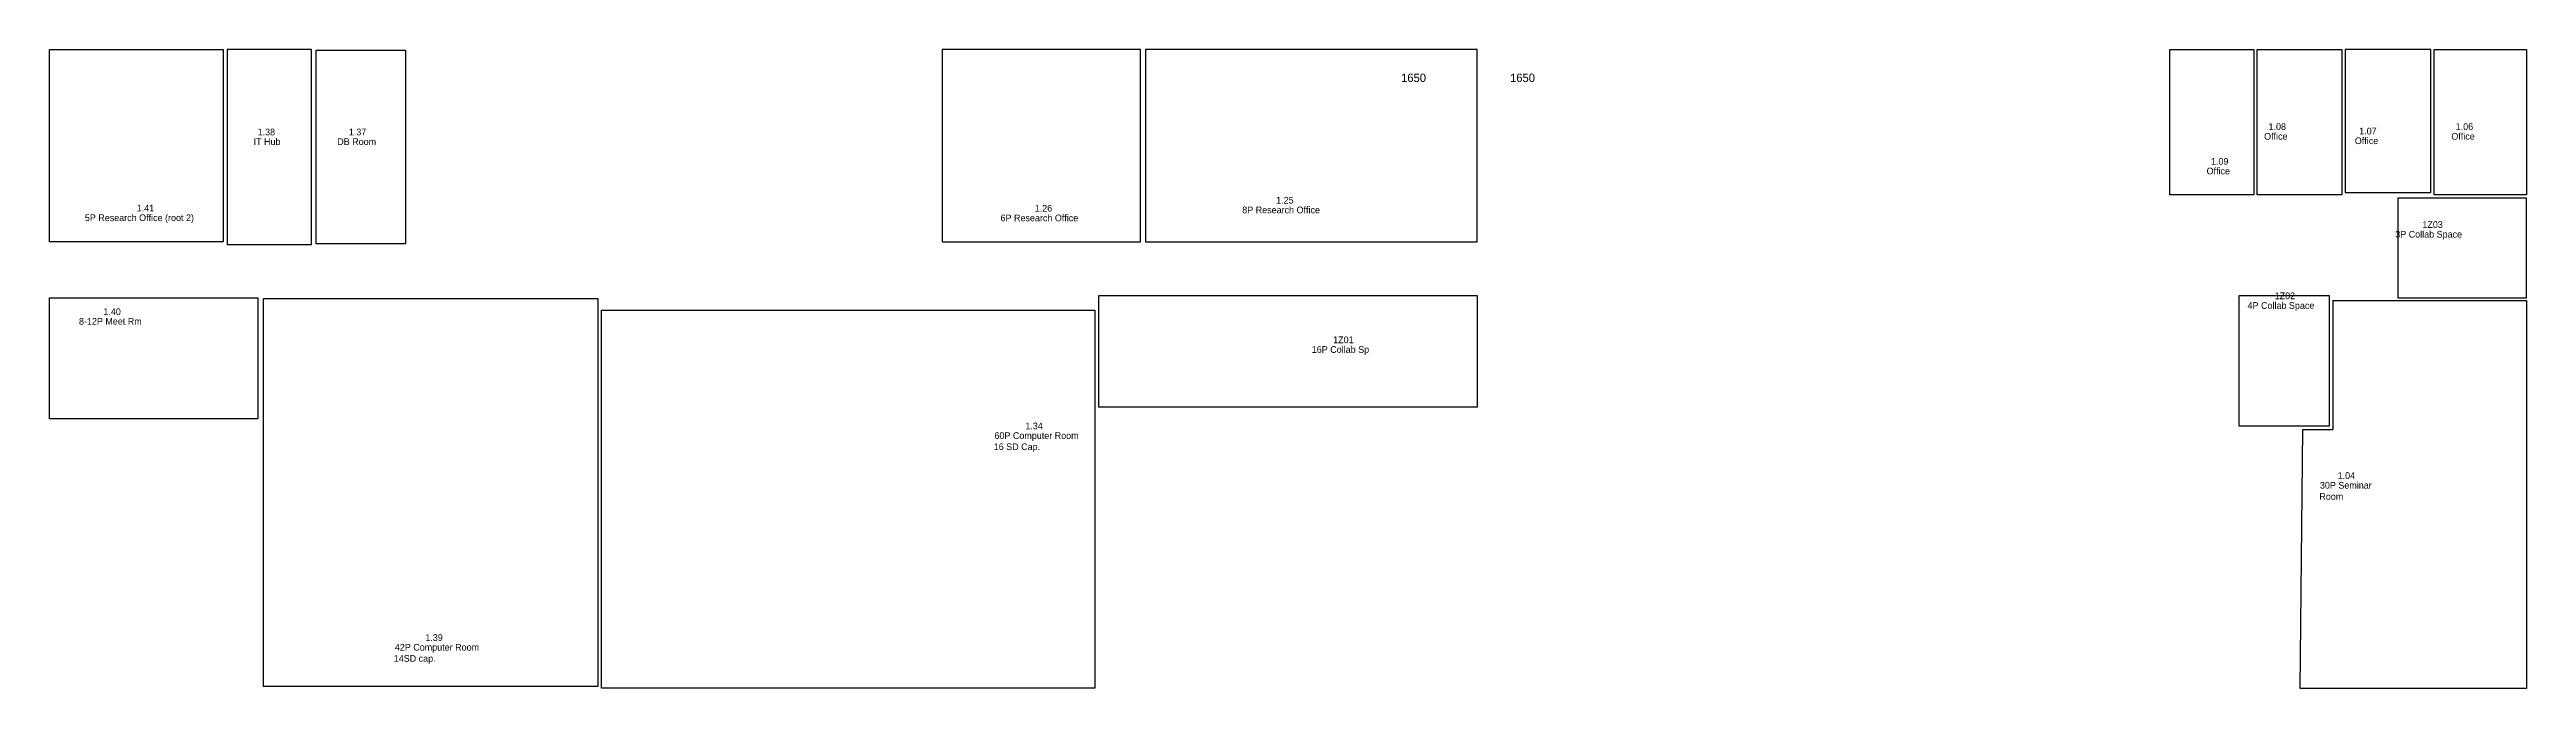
# Model space of a CAD drawing. Header units: millimetres. Extents: x 89863 to 339490, y 15177 to 52720.
# Drawn here: x 156863 to 230739, y 15177 to 34245 of the extents above; entities that cross this region are included whole.
import ezdxf

# ---------------------------------------------------------------- set-up
doc = ezdxf.new("R2010")
doc.units = ezdxf.units.MM
for name, color, linetype in [('A-ANNO-DIMS', 7, 'Continuous'), ('A-AREA-IDEN', 7, 'Continuous'), ('A-AREA-ROOM', 7, 'Continuous')]:
    doc.layers.add(name, color=color, linetype=linetype)

msp = doc.modelspace()

# ---------------------------------------------------------------- texts
at = {"layer": 'A-ANNO-DIMS'}
for p in [(197173, 33276), (200423, 33276)]:
    msp.add_text('1650', height=250, dxfattribs=at).set_placement(p)
at = {"layer": 'A-AREA-IDEN'}
for s, p in [('1.38', (163070, 31684)), ('1.37', (165789, 31684)), ('1.08', (223046, 31844)), ('1.07', (225750, 31712)), ('1.06', (228629, 31844)), ('IT Hub', (162949, 31395)), ('DB Room', (165444, 31395)), ('Office', (222914, 31555)), ('Office', (225619, 31423)), ('Office', (228498, 31555)), ('Office', (221198, 30519)), ('1.09', (221329, 30807)), ('1.41', (159464, 29414)), ('1.26', (186247, 29409)), ('8P Research Office', (192436, 29359)), ('1.25', (193447, 29648)), ('5P Research Office (root 2)', (157915, 29125)), ('6P Research Office', (185227, 29120)), ('3P Collab Space', (226825, 28633)), ('1Z03', (227635, 28922)), ('4P Collab Space', (222420, 26506)), ('1Z02', (223228, 26795)), ('8-12P Meet Rm', (157740, 26034)), ('1.40', (158470, 26323)), ('16P Collab Sp', (194510, 25193)), ('1Z01', (195148, 25482)), ('1.34', (185967, 22913)), ('16 SD Cap.', (185024, 22291)), ('60P Computer Room', (185045, 22624)), ('1.04', (225107, 21431)), ('Room', (224562, 20808)), ('30P Seminar', (224578, 21142)), ('42P Computer Room', (167162, 16308)), ('1.39', (168072, 16597)), ('14SD cap.', (167129, 15974))]:
    msp.add_text(s, height=200, dxfattribs=at).set_placement(p)

# ---------------------------------------------------------------- linework, layer by layer
at = {"layer": 'A-AREA-ROOM'}
for points in [[(156863, 34245), (162042, 34245), (162042, 28509), (156863, 28509)], [(164672, 34245), (162164, 34245), (162164, 28423), (164672, 28423)], [(164814, 34229), (167484, 34229), (167484, 28443), (164814, 28443)], [(189399, 34245), (183483, 34245), (183483, 28508), (189399, 28508)], [(199444, 34245), (189551, 34245), (189551, 28507), (199444, 28507)], [(220099, 34245), (222606, 34245), (222606, 29907), (220099, 29907)], [(222708, 34245), (225230, 34245), (225230, 29907), (222708, 29907)], [(227885, 34245), (225332, 34245), (225332, 29974), (227885, 29974)], [(227987, 34245), (230739, 34245), (230739, 29907), (227987, 29907)], [(226905, 26837), (230739, 26837), (230739, 29805), (226905, 29805)], [(156863, 26837), (163074, 26837), (163074, 23222), (156863, 23222)], [(163232, 15243), (173223, 15243), (173223, 26805), (163232, 26805)], [(199439, 23575), (188161, 23575), (188161, 26907), (199439, 26907)], [(222174, 26907), (224851, 26907), (224851, 23007), (222174, 23007)], [(188036, 15189), (173325, 15189), (173325, 26466), (188036, 26466)]]:
    msp.add_lwpolyline(points, close=True, dxfattribs=at)
msp.add_lwpolyline([(224951, 26755), (230739, 26755), (230739, 15177), (223990, 15177), (224073, 22905), (224973, 22905), (224973, 26755)], dxfattribs=at)

msp.set_redraw_order([(e.dxf.handle, doc.entitydb.next_handle()) for e in msp.query("TEXT MTEXT ATTDEF DIMENSION ARC_DIMENSION")])  # texts and dimensions are drawn at this point

doc.saveas('drawing.dxf')
